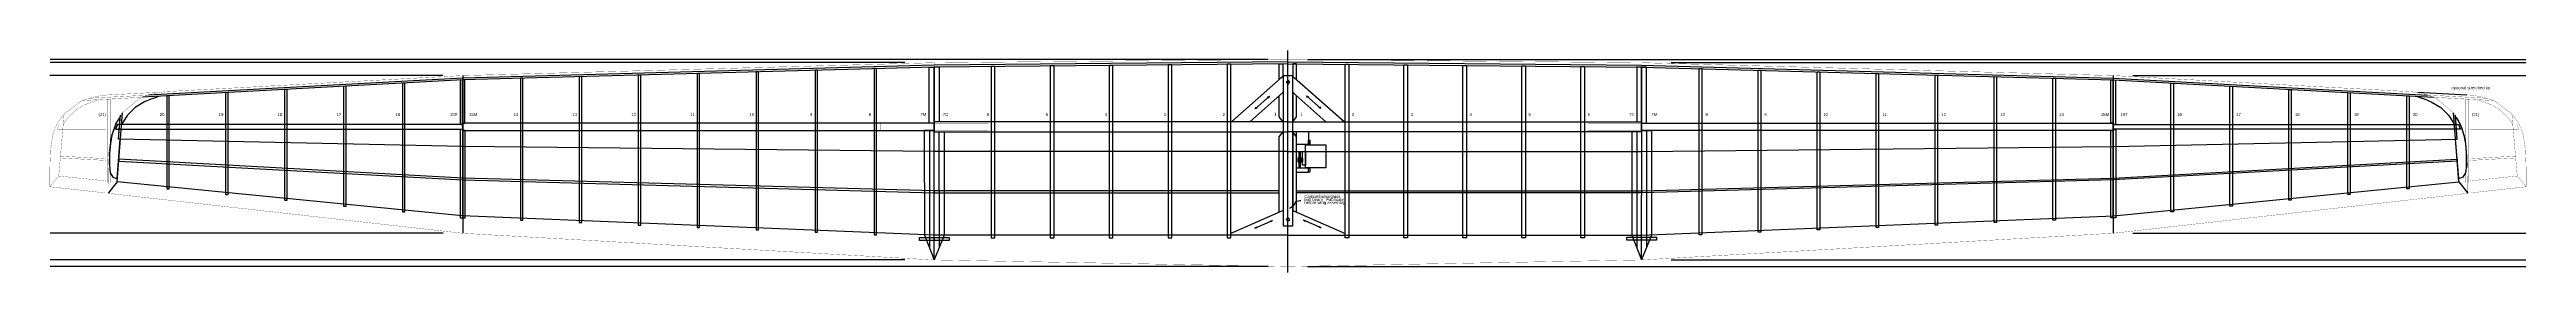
# Model space of a CAD drawing. Extents: x 36 to 576, y 36 to 84.
import ezdxf

# ---------------------------------------------------------------- set-up
doc = ezdxf.new("R2010")
doc.units = 0
doc.layers.get('0').update_dxf_attribs({"linetype": 'CONTINUOUS'})

msp = doc.modelspace()

# ---------------------------------------------------------------- linework, layer by layer
at = {"color": 0}
for points in [[(222.476, 81.605), (36.1462, 81.605)], [(301.709, 82.3013), (36.1465, 82.3013)], [(305.992, 81.3652), (228.892, 80.6545), (126.107, 77.8586), (56.2629, 74.0911)], [(305.992, 81.7681), (228.892, 81.0571), (126.107, 78.2612), (57.5898, 74.5652)], [(306.005, 36.0139), (306.005, 84.2266)], [(306.014, 81.7681), (383.115, 81.0571), (485.9, 78.2612), (554.417, 74.5652)], [(306.014, 81.3652), (383.115, 80.6545), (485.9, 77.8586), (555.744, 74.0911)], [(310.297, 82.3013), (575.86, 82.3013)], [(389.531, 81.605), (575.861, 81.605)], [(121.794, 78.7974), (36.116, 78.7974)], [(126.095, 78.7825), (126.095, 44.5208)], [(304.628, 78.3918), (293.776, 68.8193)], [(306.031, 76.9631), (306.433, 77.363), (306.031, 77.7629), (305.629, 77.363), (306.031, 76.9631)], [(307.379, 78.3918), (318.231, 68.8193)], [(485.912, 78.7825), (485.912, 44.5208)], [(490.213, 78.7974), (575.891, 78.7974)], [(50.742, 55.7195), (51.9031, 70.6702)], [(59.7874, 74.26), (59.2424, 74.0625), (58.114, 73.644), (56.7546, 73.083), (54.6853, 71.843), (53.011, 70.1768), (51.9289, 68.5339), (51.7314, 68.1943)], [(304.909, 75.113), (297.706, 68.7629)], [(298.835, 71.5676), (301.962, 74.3162)], [(299.269, 71.7917), (298.835, 71.5679), (299.113, 71.9695)], [(301.529, 74.0925), (301.963, 74.3164), (301.685, 73.9148)], [(307.098, 75.113), (314.301, 68.7629)], [(310.296, 73.9622), (310.019, 74.3638), (310.453, 74.1399)], [(313.146, 71.615), (310.019, 74.3635)], [(312.868, 72.0168), (313.146, 71.6152), (312.712, 71.8391)], [(552.219, 74.26), (552.764, 74.0625), (553.893, 73.644), (555.252, 73.083), (557.322, 71.843), (558.996, 70.1768), (560.078, 68.5339), (560.275, 68.1943)], [(552.309, 75.1604), (563.018, 74.5916)], [(561.265, 55.7195), (560.104, 70.6702)], [(51.4351, 69.8145), (51.3325, 69.6802), (50.8071, 68.8943), (50.1558, 67.4924), (49.6265, 65.8535), (49.3027, 64.0488), (49.1289, 61.9163), (49.0815, 59.3101), (49.279, 57.6436), (49.8594, 56.7432), (50.5901, 56.4036), (50.748, 56.3562)], [(50.7717, 56.4036), (51.4351, 64.9807), (51.0798, 64.9807), (51.4587, 69.8618)], [(51.0974, 64.9954), (51.5003, 70.1726)], [(305.999, 62.2886), (228.898, 62.2886), (126.113, 63.3547), (51.1216, 64.9897)], [(227.831, 66.8289), (227.831, 41.4287)], [(306.005, 68.7214), (228.898, 68.7214), (228.898, 66.583), (306.005, 66.583)], [(229.916, 66.4971), (229.939, 41.3577)], [(306.002, 68.7214), (383.109, 68.7214), (383.109, 66.583), (306.002, 66.583)], [(306.008, 62.2886), (383.109, 62.2886), (485.894, 63.3547), (560.885, 64.9897)], [(382.091, 66.4971), (382.067, 41.3577)], [(384.176, 66.8289), (384.176, 41.4287)], [(560.909, 64.9954), (560.507, 70.1726)], [(561.235, 56.4036), (560.572, 64.9807), (560.927, 64.9807), (560.548, 69.8618)], [(560.572, 69.8145), (560.674, 69.6802), (561.2, 68.8943), (561.851, 67.4924), (562.38, 65.8535), (562.704, 64.0488), (562.878, 61.9163), (562.925, 59.3101), (562.728, 57.6436), (562.147, 56.7432), (561.417, 56.4036), (561.259, 56.3562)], [(50.7361, 55.7043), (48.7754, 53.2107)], [(305.992, 44.0828), (228.892, 44.0828), (125.965, 48.3003), (50.7598, 55.7043)], [(306.014, 44.0828), (383.115, 44.0828), (486.042, 48.3003), (561.247, 55.7043)], [(561.271, 55.7043), (563.231, 53.2107)], [(304.932, 49.4521), (293.559, 44.4529)], [(308.834, 51.5698), (308.597, 51.5698), (307.665, 51.3882), (307.294, 50.5669), (306.52, 50.0061), (306.322, 49.9114)], [(307.075, 49.4521), (318.448, 44.4529)], [(121.812, 44.5178), (36.1336, 44.5178)], [(298.793, 45.6226), (302.667, 47.3286)], [(299.275, 45.7053), (298.794, 45.6228), (299.18, 45.9221)], [(302.186, 47.2463), (302.667, 47.3289), (302.281, 47.0295)], [(306.009, 47.1504), (306.411, 47.5503), (306.009, 47.9502), (305.606, 47.5503), (306.009, 47.1504)], [(309.771, 47.0769), (309.385, 47.3762), (309.866, 47.2937)], [(313.259, 45.6699), (309.385, 47.376)], [(312.873, 45.9695), (313.259, 45.6702), (312.778, 45.7527)], [(490.195, 44.5178), (575.873, 44.5178)], [(222.476, 38.7661), (36.1462, 38.7661)], [(389.531, 38.7661), (575.861, 38.7661)], [(301.709, 37.321), (36.1465, 37.321)], [(310.297, 37.321), (575.86, 37.321)]]:
    msp.add_lwpolyline(points, dxfattribs=at)
at = {"color": 0, "const_width": 0.0474}
for points in [[(305.992, 82.301), (228.892, 81.5901), (126.107, 78.7942), (61.7542, 75.323)], [(228.898, 81.5757), (228.874, 38.6895)], [(306.015, 82.301), (383.115, 81.5901), (485.9, 78.7942), (550.253, 75.323)], [(383.109, 81.5757), (383.133, 38.6895)], [(49.1484, 74.5977), (48.8977, 74.5889), (48.2954, 74.5515), (47.0891, 74.396), (45.1785, 74.0115), (42.9763, 73.2622), (39.1736, 70.4446), (37.7314, 68.4973), (36.7371, 65.989), (36.2666, 62.8184), (36.125, 59.6189), (36.0869, 57.0964), (36.0815, 55.5066), (36.0815, 54.8792), (36.0815, 54.7893)], [(38.042, 57.0366), (39.2031, 70.4294)], [(47.0874, 73.6453), (46.5425, 73.4683), (45.4141, 73.0935), (44.0547, 72.5911), (41.9853, 71.4802), (40.311, 69.9873), (39.229, 68.5156), (39.0315, 68.2114)], [(56.1836, 74.0674), (43.3416, 73.3804)], [(57.3447, 74.5413), (44.8816, 73.8779)], [(61.8484, 75.3232), (61.5977, 75.3132), (60.9954, 75.2717), (59.7891, 75.0981), (57.8784, 74.6689), (55.6763, 73.8325), (51.8735, 70.687), (50.4314, 68.5134), (49.437, 65.7131), (48.9666, 62.1736), (48.825, 58.6021), (48.7869, 55.7864), (48.7815, 54.0112), (48.7815, 53.3108), (48.7815, 53.2107)], [(59.6982, 75.1604), (48.9885, 74.5916)], [(550.158, 75.3232), (550.409, 75.3132), (551.011, 75.2717), (552.218, 75.0981), (554.128, 74.6689), (556.331, 73.8325), (560.133, 70.687), (561.575, 68.5134), (562.57, 65.7131), (563.04, 62.1736), (563.182, 58.6021), (563.22, 55.7864), (563.225, 54.0112), (563.225, 53.3108), (563.225, 53.2107)], [(552.338, 75.1604), (563.048, 74.5916)], [(554.692, 74.5413), (567.155, 73.8779)], [(555.853, 74.0674), (568.695, 73.3804)], [(562.888, 74.5977), (563.139, 74.5889), (563.741, 74.5515), (564.947, 74.396), (566.858, 74.0115), (569.06, 73.2622), (572.863, 70.4446), (574.305, 68.4973), (575.299, 65.989), (575.77, 62.8184), (575.911, 59.6189), (575.949, 57.0964), (575.955, 55.5066), (575.955, 54.8792), (575.955, 54.7893)], [(564.949, 73.6453), (565.017, 73.6233), (565.494, 73.4683), (566.622, 73.0935), (567.982, 72.5911), (570.051, 71.4802), (571.725, 69.9873), (572.807, 68.5156), (573.005, 68.2114)], [(573.994, 57.0366), (572.833, 70.4294)], [(48.2226, 68.1914), (38.1526, 68.1914), (37.7261, 67.125), (48.27, 67.125)], [(563.814, 68.1914), (573.884, 68.1914), (574.31, 67.125), (563.766, 67.125)], [(48.0566, 60.7512), (38.3894, 61.2964), (38.3657, 60.8936), (48.4358, 60.3484)], [(563.98, 60.7512), (573.647, 61.2964), (573.671, 60.8936), (563.601, 60.3484)], [(48.0408, 53.3145), (36.0515, 54.6411)], [(38.0342, 56.9602), (36.0911, 54.6855)], [(48.3411, 55.9177), (38.0342, 56.9602)], [(563.695, 55.9177), (574.002, 56.9602)], [(563.995, 53.3145), (575.985, 54.6411)], [(574.002, 56.9602), (575.945, 54.6855)], [(305.992, 37.2944), (228.892, 38.7278), (126.095, 44.521), (48.7815, 53.1987)], [(306.014, 37.2944), (383.115, 38.7278), (485.912, 44.521), (563.225, 53.1987)], [(306.014, 46.1201), (306.014, 44.0588)]]:
    msp.add_lwpolyline(points, dxfattribs=at)
at = {"color": 7}
for points in [[(267.863, 81.0188), (267.063, 81.0068), (267.063, 43.5527), (267.863, 43.5527), (267.863, 81.0188)], [(280.705, 81.1313), (279.906, 81.1252), (279.906, 43.5527), (280.705, 43.5527), (280.705, 81.1313)], [(293.547, 81.2556), (292.748, 81.2439), (292.748, 43.5527), (293.547, 43.5527), (293.547, 81.2556)], [(304.915, 81.3503), (304.915, 78.6018), (304.109, 77.9387), (304.109, 81.3445), (304.915, 81.3503)], [(307.092, 81.3503), (307.092, 78.6018), (307.898, 77.9387), (307.898, 81.3445), (307.092, 81.3503)], [(318.46, 81.2556), (319.259, 81.2439), (319.259, 43.5527), (318.46, 43.5527), (318.46, 81.2556)], [(331.302, 81.1313), (332.102, 81.1252), (332.102, 43.5527), (331.302, 43.5527), (331.302, 81.1313)], [(344.144, 81.0188), (344.944, 81.0068), (344.944, 43.5527), (344.144, 43.5527), (344.144, 81.0188)], [(87.7966, 75.791), (87.2634, 75.7644), (87.2634, 51.6826), (87.7966, 51.6826), (87.7966, 75.791)], [(100.663, 76.4841), (100.118, 76.4546), (100.118, 50.418), (100.663, 50.418), (100.663, 76.4841)], [(113.505, 77.1802), (112.972, 77.1477), (112.972, 49.1563), (113.505, 49.1563), (113.505, 77.1802)], [(125.562, 77.8259), (125.562, 68.2063), (126.083, 68.1826), (126.089, 77.8555), (125.562, 77.8259)], [(126.101, 77.8613), (126.095, 68.4729), (126.593, 68.4729), (126.593, 77.8733), (126.101, 77.8613)], [(139.216, 78.2168), (138.683, 78.2051), (138.683, 47.3674), (139.216, 47.3674), (139.216, 78.2168)], [(152.058, 78.5664), (151.525, 78.5544), (151.525, 46.8401), (152.058, 46.8401), (152.058, 78.5664)], [(164.9, 78.9099), (164.367, 78.8982), (164.367, 46.3191), (164.9, 46.3191), (164.9, 78.9099)], [(177.754, 79.2654), (177.221, 79.2534), (177.221, 45.7917), (177.754, 45.7917), (177.754, 79.2654)], [(190.614, 79.6147), (190.069, 79.603), (190.069, 45.2646), (190.614, 45.2646), (190.614, 79.6147)], [(203.474, 79.9644), (202.941, 79.9495), (202.941, 44.7373), (203.474, 44.7373), (203.474, 79.9644)], [(216.322, 80.3108), (215.789, 80.302), (215.789, 44.2102), (216.322, 44.2102), (216.322, 80.3108)], [(228.892, 80.6511), (228.892, 68.4607), (227.82, 68.4607), (227.826, 80.6216), (228.892, 80.6511)], [(229.964, 80.6633), (229.958, 68.7217), (228.892, 68.7217), (228.892, 80.6572), (229.964, 80.6633)], [(242.131, 80.7817), (241.332, 80.77), (241.332, 43.5527), (242.131, 43.5527), (242.131, 80.7817)], [(255.009, 80.9063), (254.191, 80.8884), (254.191, 43.5527), (255.009, 43.5527), (255.009, 80.9063)], [(304.938, 78.7522), (304.938, 46.1519), (307.071, 46.1519), (307.071, 78.7522), (304.938, 78.7522)], [(356.998, 80.9063), (357.816, 80.8884), (357.816, 43.5527), (356.998, 43.5527), (356.998, 80.9063)], [(369.876, 80.7817), (370.676, 80.77), (370.676, 43.5527), (369.876, 43.5527), (369.876, 80.7817)], [(382.043, 80.6633), (382.049, 68.7217), (383.115, 68.7217), (383.115, 80.6572), (382.043, 80.6633)], [(383.115, 80.6511), (383.115, 68.4607), (384.187, 68.4607), (384.181, 80.6216), (383.115, 80.6511)], [(395.685, 80.3108), (396.218, 80.302), (396.218, 44.2102), (395.685, 44.2102), (395.685, 80.3108)], [(408.533, 79.9644), (409.066, 79.9495), (409.066, 44.7373), (408.533, 44.7373), (408.533, 79.9644)], [(421.393, 79.6147), (421.938, 79.603), (421.938, 45.2646), (421.393, 45.2646), (421.393, 79.6147)], [(434.252, 79.2654), (434.786, 79.2534), (434.786, 45.7917), (434.252, 45.7917), (434.252, 79.2654)], [(447.106, 78.9099), (447.64, 78.8982), (447.64, 46.3191), (447.106, 46.3191), (447.106, 78.9099)], [(459.949, 78.5664), (460.482, 78.5544), (460.482, 46.8401), (459.949, 46.8401), (459.949, 78.5664)], [(472.791, 78.2168), (473.324, 78.2051), (473.324, 47.3674), (472.791, 47.3674), (472.791, 78.2168)], [(485.906, 77.8613), (485.911, 68.4729), (485.414, 68.4729), (485.414, 77.8733), (485.906, 77.8613)], [(486.445, 77.8259), (486.445, 68.2063), (485.923, 68.1826), (485.917, 77.8555), (486.445, 77.8259)], [(498.502, 77.1802), (499.035, 77.1477), (499.035, 49.1563), (498.502, 49.1563), (498.502, 77.1802)], [(511.344, 76.4841), (511.889, 76.4546), (511.889, 50.418), (511.344, 50.418), (511.344, 76.4841)], [(524.21, 75.791), (524.744, 75.7644), (524.744, 51.6826), (524.21, 51.6826), (524.21, 75.791)], [(62.0972, 74.405), (61.5642, 74.3755), (61.5642, 54.2122), (62.0972, 54.2122), (62.0972, 74.405)], [(74.9456, 75.1011), (74.4126, 75.0654), (74.4126, 52.9473), (74.9456, 52.9473), (74.9456, 75.1011)], [(304.932, 68.7156), (304.127, 69.8054), (304.127, 74.4258), (304.932, 75.1604), (304.932, 68.7156)], [(307.075, 68.7156), (307.88, 69.8054), (307.88, 74.4258), (307.075, 75.1604), (307.075, 68.7156)], [(537.061, 75.1011), (537.594, 75.0654), (537.594, 52.9473), (537.061, 52.9473), (537.061, 75.1011)], [(549.91, 74.405), (550.443, 74.3755), (550.443, 54.2122), (549.91, 54.2122), (549.91, 74.405)], [(126.095, 67.1101), (125.551, 67.1101), (125.551, 47.8943), (126.095, 47.8943), (126.095, 67.1101)], [(126.617, 66.8376), (126.095, 66.8376), (126.095, 47.8943), (126.617, 47.8943), (126.617, 66.8376)], [(226.736, 66.8494), (226.759, 44.0796), (228.892, 38.7249), (228.886, 66.8435), (226.736, 66.8494)], [(231.042, 66.583), (231.042, 44.0913), (228.892, 38.7249), (228.886, 66.583), (231.042, 66.583)], [(304.932, 49.4521), (304.127, 49.0967), (304.127, 65.5166), (304.932, 66.583), (304.932, 49.4521)], [(307.075, 49.4521), (307.88, 49.0967), (307.88, 65.5166), (307.075, 66.583), (307.075, 49.4521)], [(380.965, 66.583), (380.965, 44.0913), (383.115, 38.7249), (383.121, 66.583), (380.965, 66.583)], [(385.271, 66.8494), (385.248, 44.0796), (383.115, 38.7249), (383.121, 66.8435), (385.271, 66.8494)], [(485.39, 66.8376), (485.911, 66.8376), (485.911, 47.8943), (485.39, 47.8943), (485.39, 66.8376)], [(485.911, 67.1101), (486.456, 67.1101), (486.456, 47.8943), (485.911, 47.8943), (485.911, 67.1101)]]:
    msp.add_lwpolyline(points, close=True, dxfattribs=at)
at = {"color": 0}
for points in [[(267.863, 81.0188), (267.063, 81.0068), (267.063, 43.5527), (267.863, 43.5527), (267.863, 81.0188)], [(280.705, 81.1313), (279.906, 81.1252), (279.906, 43.5527), (280.705, 43.5527), (280.705, 81.1313)], [(293.547, 81.2556), (292.748, 81.2439), (292.748, 43.5527), (293.547, 43.5527), (293.547, 81.2556)], [(304.915, 81.3503), (304.915, 78.6018), (304.109, 77.9387), (304.109, 81.3445), (304.915, 81.3503)], [(307.092, 81.3503), (307.092, 78.6018), (307.898, 77.9387), (307.898, 81.3445), (307.092, 81.3503)], [(318.46, 81.2556), (319.259, 81.2439), (319.259, 43.5527), (318.46, 43.5527), (318.46, 81.2556)], [(331.302, 81.1313), (332.102, 81.1252), (332.102, 43.5527), (331.302, 43.5527), (331.302, 81.1313)], [(344.144, 81.0188), (344.944, 81.0068), (344.944, 43.5527), (344.144, 43.5527), (344.144, 81.0188)], [(87.7966, 75.791), (87.2634, 75.7644), (87.2634, 51.6826), (87.7966, 51.6826), (87.7966, 75.791)], [(100.663, 76.4841), (100.118, 76.4546), (100.118, 50.418), (100.663, 50.418), (100.663, 76.4841)], [(113.505, 77.1802), (112.972, 77.1477), (112.972, 49.1563), (113.505, 49.1563), (113.505, 77.1802)], [(125.562, 77.8259), (125.562, 68.2063), (126.083, 68.1826), (126.089, 77.8555), (125.562, 77.8259)], [(126.101, 77.8613), (126.095, 68.4729), (126.593, 68.4729), (126.593, 77.8733), (126.101, 77.8613)], [(139.216, 78.2168), (138.683, 78.2051), (138.683, 47.3674), (139.216, 47.3674), (139.216, 78.2168)], [(152.058, 78.5664), (151.525, 78.5544), (151.525, 46.8401), (152.058, 46.8401), (152.058, 78.5664)], [(164.9, 78.9099), (164.367, 78.8982), (164.367, 46.3191), (164.9, 46.3191), (164.9, 78.9099)], [(177.754, 79.2654), (177.221, 79.2534), (177.221, 45.7917), (177.754, 45.7917), (177.754, 79.2654)], [(190.614, 79.6147), (190.069, 79.603), (190.069, 45.2646), (190.614, 45.2646), (190.614, 79.6147)], [(203.474, 79.9644), (202.941, 79.9495), (202.941, 44.7373), (203.474, 44.7373), (203.474, 79.9644)], [(216.322, 80.3108), (215.789, 80.302), (215.789, 44.2102), (216.322, 44.2102), (216.322, 80.3108)], [(228.892, 80.6511), (228.892, 68.4607), (227.82, 68.4607), (227.826, 80.6216), (228.892, 80.6511)], [(229.964, 80.6633), (229.958, 68.7217), (228.892, 68.7217), (228.892, 80.6572), (229.964, 80.6633)], [(242.131, 80.7817), (241.332, 80.77), (241.332, 43.5527), (242.131, 43.5527), (242.131, 80.7817)], [(255.009, 80.9063), (254.191, 80.8884), (254.191, 43.5527), (255.009, 43.5527), (255.009, 80.9063)], [(304.938, 78.7522), (304.938, 46.1519), (307.071, 46.1519), (307.071, 78.7522), (304.938, 78.7522)], [(356.998, 80.9063), (357.816, 80.8884), (357.816, 43.5527), (356.998, 43.5527), (356.998, 80.9063)], [(369.876, 80.7817), (370.676, 80.77), (370.676, 43.5527), (369.876, 43.5527), (369.876, 80.7817)], [(382.043, 80.6633), (382.049, 68.7217), (383.115, 68.7217), (383.115, 80.6572), (382.043, 80.6633)], [(383.115, 80.6511), (383.115, 68.4607), (384.187, 68.4607), (384.181, 80.6216), (383.115, 80.6511)], [(395.685, 80.3108), (396.218, 80.302), (396.218, 44.2102), (395.685, 44.2102), (395.685, 80.3108)], [(408.533, 79.9644), (409.066, 79.9495), (409.066, 44.7373), (408.533, 44.7373), (408.533, 79.9644)], [(421.393, 79.6147), (421.938, 79.603), (421.938, 45.2646), (421.393, 45.2646), (421.393, 79.6147)], [(434.252, 79.2654), (434.786, 79.2534), (434.786, 45.7917), (434.252, 45.7917), (434.252, 79.2654)], [(447.106, 78.9099), (447.64, 78.8982), (447.64, 46.3191), (447.106, 46.3191), (447.106, 78.9099)], [(459.949, 78.5664), (460.482, 78.5544), (460.482, 46.8401), (459.949, 46.8401), (459.949, 78.5664)], [(472.791, 78.2168), (473.324, 78.2051), (473.324, 47.3674), (472.791, 47.3674), (472.791, 78.2168)], [(485.906, 77.8613), (485.911, 68.4729), (485.414, 68.4729), (485.414, 77.8733), (485.906, 77.8613)], [(486.445, 77.8259), (486.445, 68.2063), (485.923, 68.1826), (485.917, 77.8555), (486.445, 77.8259)], [(498.502, 77.1802), (499.035, 77.1477), (499.035, 49.1563), (498.502, 49.1563), (498.502, 77.1802)], [(511.344, 76.4841), (511.889, 76.4546), (511.889, 50.418), (511.344, 50.418), (511.344, 76.4841)], [(524.21, 75.791), (524.744, 75.7644), (524.744, 51.6826), (524.21, 51.6826), (524.21, 75.791)], [(62.0972, 74.405), (61.5642, 74.3755), (61.5642, 54.2122), (62.0972, 54.2122), (62.0972, 74.405)], [(74.9456, 75.1011), (74.4126, 75.0654), (74.4126, 52.9473), (74.9456, 52.9473), (74.9456, 75.1011)], [(304.932, 68.7156), (304.127, 69.8054), (304.127, 74.4258), (304.932, 75.1604), (304.932, 68.7156)], [(307.075, 68.7156), (307.88, 69.8054), (307.88, 74.4258), (307.075, 75.1604), (307.075, 68.7156)], [(537.061, 75.1011), (537.594, 75.0654), (537.594, 52.9473), (537.061, 52.9473), (537.061, 75.1011)], [(549.91, 74.405), (550.443, 74.3755), (550.443, 54.2122), (549.91, 54.2122), (549.91, 74.405)], [(50.8193, 68.1912), (50.4045, 67.125), (126.095, 67.125), (126.072, 68.1912), (50.8193, 68.1912)], [(126.095, 67.1101), (125.551, 67.1101), (125.551, 47.8943), (126.095, 47.8943), (126.095, 67.1101)], [(126.083, 68.4541), (126.083, 66.8503), (228.898, 66.8503), (228.898, 68.4541), (126.083, 68.4541)], [(126.617, 66.8376), (126.095, 66.8376), (126.095, 47.8943), (126.617, 47.8943), (126.617, 66.8376)], [(226.736, 66.8494), (226.759, 44.0796), (228.892, 38.7249), (228.886, 66.8435), (226.736, 66.8494)], [(231.042, 66.583), (231.042, 44.0913), (228.892, 38.7249), (228.886, 66.583), (231.042, 66.583)], [(304.932, 49.4521), (304.127, 49.0967), (304.127, 65.5166), (304.932, 66.583), (304.932, 49.4521)], [(307.075, 49.4521), (307.88, 49.0967), (307.88, 65.5166), (307.075, 66.583), (307.075, 49.4521)], [(307.896, 66.6631), (310.503, 66.6631), (310.503, 63.8198), (307.896, 63.8198), (307.896, 66.6631)], [(380.965, 66.583), (380.965, 44.0913), (383.115, 38.7249), (383.121, 66.583), (380.965, 66.583)], [(485.923, 68.4541), (485.923, 66.8503), (383.109, 66.8503), (383.109, 68.4541), (485.923, 68.4541)], [(385.271, 66.8494), (385.248, 44.0796), (383.115, 38.7249), (383.121, 66.8435), (385.271, 66.8494)], [(485.39, 66.8376), (485.911, 66.8376), (485.911, 47.8943), (485.39, 47.8943), (485.39, 66.8376)], [(485.911, 67.1101), (486.456, 67.1101), (486.456, 47.8943), (485.911, 47.8943), (485.911, 67.1101)], [(561.188, 68.1912), (561.602, 67.125), (485.912, 67.125), (485.935, 68.1912), (561.188, 68.1912)], [(51.1389, 60.6128), (51.1152, 60.198), (126.095, 56.1228), (126.095, 56.5137), (51.1389, 60.6128)], [(308.244, 60.8938), (309.038, 60.8938), (309.038, 59.9934), (308.244, 59.9934), (308.244, 60.8938)], [(308.429, 62.2898), (308.686, 62.2898), (308.686, 58.6445), (308.429, 58.6445), (308.429, 62.2898)], [(309.049, 60.8108), (309.192, 60.8108), (309.192, 60.0645), (309.049, 60.0645), (309.049, 60.8108)], [(309.202, 62.3237), (309.845, 62.3237), (309.845, 59.3215), (309.202, 59.3215), (309.202, 62.3237)], [(309.847, 63.7451), (314.246, 63.7451), (314.246, 58.7766), (309.847, 58.7766), (309.847, 63.7451)], [(310.505, 64.7395), (310.805, 64.7395), (310.805, 63.7532), (310.505, 63.7532), (310.505, 64.7395)], [(560.868, 60.6128), (560.892, 60.198), (485.912, 56.1228), (485.912, 56.5137), (560.868, 60.6128)], [(126.095, 56.5134), (126.095, 56.1226), (228.88, 53.3149), (228.88, 53.7295), (126.095, 56.5134)], [(307.896, 58.7493), (310.408, 58.7493), (310.408, 57.7068), (307.896, 57.7068), (307.896, 58.7493)], [(310.505, 58.7686), (310.805, 58.7686), (310.805, 57.7822), (310.505, 57.7822), (310.505, 58.7686)], [(485.912, 56.5134), (485.912, 56.1226), (383.127, 53.3149), (383.127, 53.7295), (485.912, 56.5134)], [(304.103, 53.3083), (304.103, 53.729), (228.886, 53.7349), (228.886, 53.3203), (304.103, 53.3083)], [(307.904, 53.3083), (307.904, 53.729), (383.121, 53.7349), (383.121, 53.3203), (307.904, 53.3083)], [(225.662, 42.9526), (225.662, 43.6216), (228.873, 43.6216), (228.873, 42.9526), (225.662, 42.9526)], [(228.918, 42.9526), (228.918, 43.6216), (232.129, 43.6216), (232.129, 42.9526), (228.918, 42.9526)], [(379.88, 43.0142), (379.88, 43.6831), (383.091, 43.6831), (383.091, 43.0142), (379.88, 43.0142)], [(383.136, 43.0142), (383.136, 43.6831), (386.347, 43.6831), (386.347, 43.0142), (383.136, 43.0142)]]:
    msp.add_lwpolyline(points, close=True, dxfattribs=at)
at = {"color": 0, "const_width": 0.0474}
for points in [[(49.2412, 73.6648), (48.72, 73.6409), (48.72, 55.512), (49.2412, 55.512), (49.2412, 73.6648)], [(562.795, 73.6648), (563.316, 73.6409), (563.316, 55.512), (562.795, 55.512), (562.795, 73.6648)], [(217.09, 66.8704), (217.09, 68.4697), (240.689, 68.4697), (240.689, 66.8704), (217.09, 66.8704)], [(371.339, 66.8704), (371.339, 68.4697), (394.891, 68.4697), (394.891, 66.8704), (371.339, 66.8704)], [(225.685, 43.0193), (225.685, 43.5552), (232.106, 43.5552), (232.106, 43.0193), (225.685, 43.0193)], [(379.903, 43.0808), (379.903, 43.6167), (386.324, 43.6167), (386.324, 43.0808), (379.903, 43.0808)]]:
    msp.add_lwpolyline(points, close=True, dxfattribs=at)
at = {"color": 7}
for points in [[(299.269, 71.7917), (298.835, 71.5679), (299.113, 71.9695)], [(301.529, 74.0925), (301.963, 74.3164), (301.685, 73.9148)], [(310.296, 73.9622), (310.019, 74.3638), (310.453, 74.1399)], [(312.868, 72.0168), (313.146, 71.6152), (312.712, 71.8391)], [(299.275, 45.7053), (298.794, 45.6228), (299.18, 45.9221)], [(302.186, 47.2464), (302.667, 47.3289), (302.281, 47.0296)], [(309.771, 47.0769), (309.385, 47.3762), (309.866, 47.2937)], [(312.873, 45.9695), (313.259, 45.6702), (312.778, 45.7527)]]:
    msp.add_lwpolyline(points, dxfattribs=at)

# ---------------------------------------------------------------- texts
at = {"color": 0}
for s, height, p in [('optional stretched tip', 0.663434, (559.66, 75.8298)), ('(21)', 0.66343, (46.7083, 70.0037)), ('20', 0.66343, (60.0715, 70.0037)), ('19', 0.66343, (72.9136, 70.0037)), ('18', 0.66343, (85.7559, 70.0037)), ('17', 0.66343, (98.5979, 70.0037)), ('16', 0.66343, (111.44, 70.0037)), ('15T', 0.66343, (123.335, 70.0037)), ('15M', 0.66343, (127.505, 70.0037)), ('14', 0.66343, (137.172, 70.0037)), ('13', 0.66343, (150.014, 70.0037)), ('12', 0.66343, (162.856, 70.0037)), ('11', 0.66343, (175.698, 70.0037)), ('10', 0.66343, (188.588, 70.0037)), ('9', 0.6634, (201.81, 70.0037)), ('8', 0.6634, (214.652, 70.0037)), ('7M', 0.66343, (225.883, 70.0037)), ('7C', 0.66343, (230.764, 70.0037)), ('6', 0.6634, (240.336, 70.0037)), ('5', 0.6634, (253.226, 70.0037)), ('4', 0.6634, (266.068, 70.0037)), ('3', 0.6634, (278.91, 70.0037)), ('2', 0.6634, (291.752, 70.0037)), ('1', 0.6634, (302.983, 70.0986)), ('1', 0.6634, (308.692, 70.0986)), ('2', 0.6634, (319.923, 70.0037)), ('3', 0.6634, (332.765, 70.0037)), ('4', 0.6634, (345.607, 70.0037)), ('5', 0.6634, (358.449, 70.0037)), ('6', 0.6634, (371.339, 70.0037)), ('7C', 0.66343, (380.438, 70.0037)), ('7M', 0.66343, (385.223, 70.0037)), ('8', 0.6634, (397.023, 70.0037)), ('9', 0.6634, (409.865, 70.0037)), ('10', 0.66343, (422.708, 70.0037)), ('11', 0.66343, (435.597, 70.0037)), ('12', 0.66343, (448.439, 70.0037)), ('13', 0.66343, (461.281, 70.0037)), ('14', 0.66343, (474.124, 70.0037)), ('15M', 0.66343, (483.222, 70.0037)), ('15T', 0.66343, (487.535, 70.0037)), ('16', 0.66343, (499.855, 70.0037)), ('17', 0.66343, (512.698, 70.0037)), ('18', 0.66343, (525.54, 70.0037)), ('19', 0.66343, (538.382, 70.0037)), ('20', 0.66343, (551.224, 70.0037)), ('(21)', 0.66343, (564.114, 70.0037)), ('Carbon/balsa/glass', 0.663434, (309.592, 52.1833)), ('bolt beam.  Fabricate', 0.663434, (309.592, 51.5195)), ('before wing assembly.', 0.663434, (309.592, 50.8562))]:
    msp.add_text(s, height=height, dxfattribs=at).set_placement(p)

doc.saveas('drawing.dxf')
